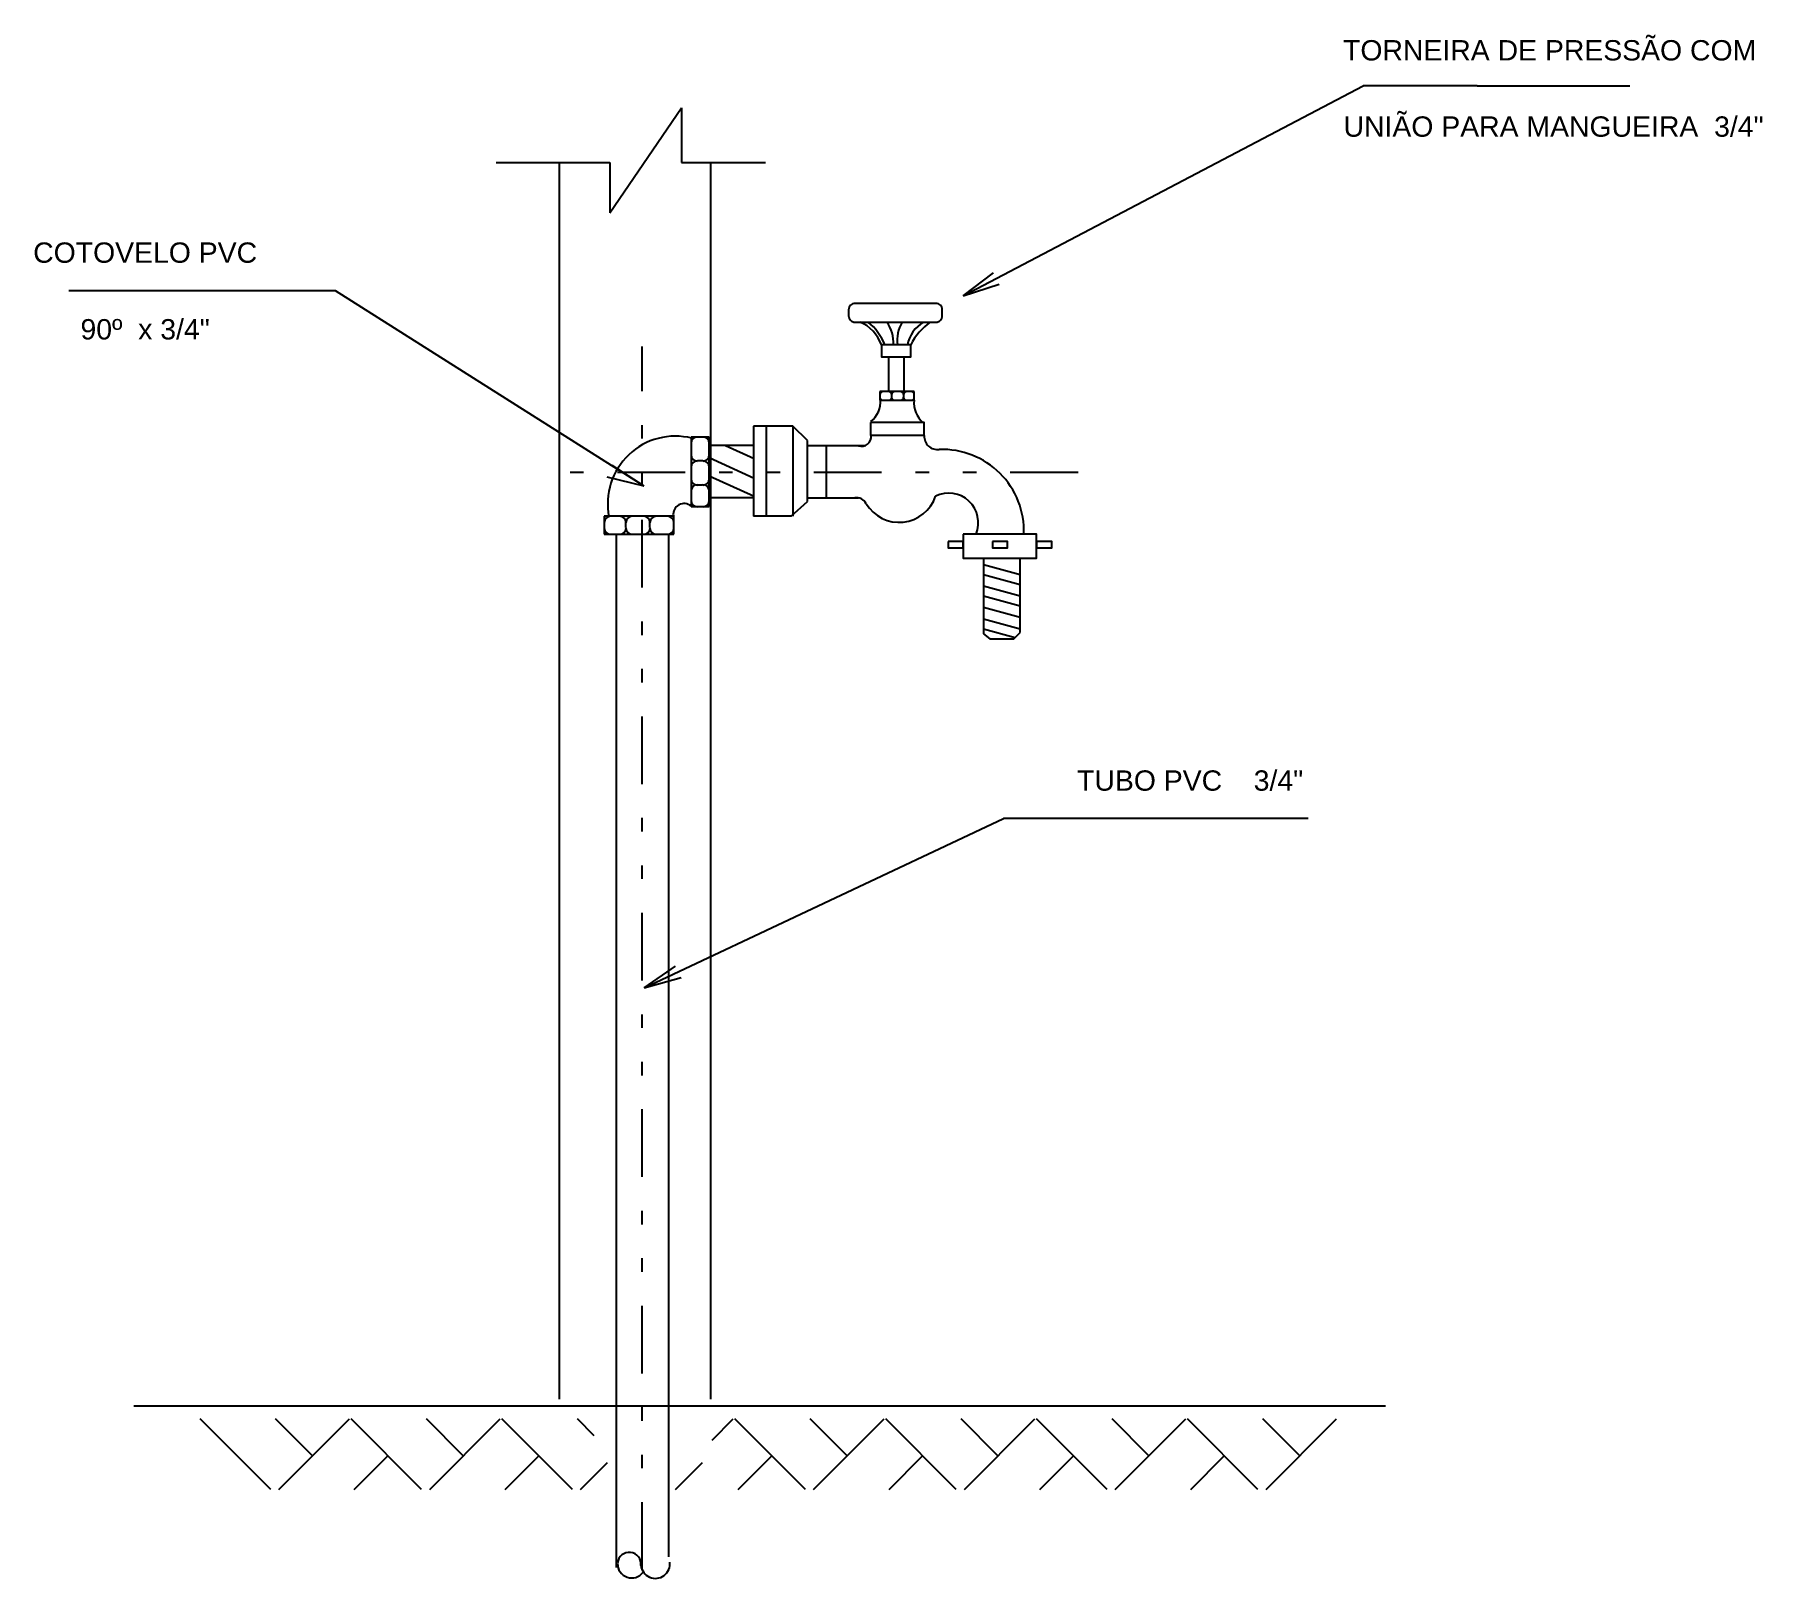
# Model space of a CAD drawing. Header units: inches. Extents: x -21 to 129, y -108 to 34.
# Drawn here: x 116.44 to 129.2, y 22.84 to 34.24 of the extents above; entities that cross this region are included whole.
import ezdxf
from ezdxf.enums import TextEntityAlignment as Align

# ---------------------------------------------------------------- set-up
doc = ezdxf.new("R2010")
doc.units = ezdxf.units.IN
doc.header["$MEASUREMENT"] = 0
doc.linetypes.add('DIVIDE', pattern=[1.25, 0.5, -0.25, 0, -0.25, 0, -0.25])
doc.styles.add('Arial', font='arial.ttf')

msp = doc.modelspace()

# ---------------------------------------------------------------- texts
at = {"linetype": 'Continuous', "style": 'Arial'}
for s, p in [('TORNEIRA DE PRESSÃO COM ', (127.659, 34.142)), ('UNIÃO PARA MANGUEIRA  3/4"', (127.659, 33.579)), ('COTOVELO PVC', (117.261, 32.629)), ('90º  x 3/4"', (117.261, 32.066)), ('TUBO PVC    3/4" ', (125.005, 28.735))]:
    msp.add_text(s, height=0.15, dxfattribs=at).set_placement(p, align=Align.MIDDLE)

# ---------------------------------------------------------------- linework, layer by layer
at = {"linetype": 'Continuous'}
for p, q in [((123.299, 32.309), (126.253, 33.86)), ((127.096, 33.86), (126.253, 33.86)), ((127.096, 33.86), (128.221, 33.86)), ((123.299, 32.309), (123.523, 32.479)), ((118.667, 32.347), (116.698, 32.347)), ((120.946, 30.906), (118.667, 32.347)), ((123.299, 32.309), (123.566, 32.396)), ((120.946, 30.906), (120.708, 31.057)), ((120.946, 30.906), (120.672, 30.971)), ((120.946, 27.202), (123.599, 28.453)), ((125.847, 28.453), (123.599, 28.453)), ((120.946, 27.202), (121.177, 27.363)), ((120.946, 27.202), (121.217, 27.278))]:
    msp.add_line(p, q, dxfattribs=at)
at = {"color": 7, "linetype": 'Continuous'}
for p, q in [((120.692, 32.922), (121.22, 33.698)), ((121.22, 33.698), (121.22, 33.295)), ((119.853, 33.295), (120.692, 33.295)), ((120.319, 24.166), (120.319, 33.295)), ((120.692, 33.295), (120.692, 32.922)), ((121.22, 33.295), (121.842, 33.295)), ((121.438, 24.166), (121.438, 33.295)), ((122.751, 31.602), (122.751, 31.854)), ((122.864, 31.602), (122.864, 31.859)), ((122.686, 31.604), (122.686, 31.539)), ((122.939, 31.604), (122.686, 31.604)), ((122.686, 31.539), (122.939, 31.539)), ((122.751, 31.602), (122.751, 31.602)), ((122.772, 31.58), (122.771, 31.58)), ((122.772, 31.58), (122.772, 31.562)), ((122.86, 31.58), (122.858, 31.58)), ((122.86, 31.58), (122.86, 31.562)), ((122.939, 31.539), (122.939, 31.604)), ((121.291, 31.267), (121.291, 30.754)), ((121.425, 31.267), (121.291, 31.267)), ((121.425, 30.754), (121.425, 31.267)), ((121.752, 31.349), (121.752, 30.684)), ((122.043, 31.349), (121.752, 31.349)), ((121.846, 31.349), (121.846, 30.684)), ((122.042, 31.349), (122.042, 30.684)), ((122.151, 31.241), (122.043, 31.349)), ((121.748, 31.204), (121.425, 31.204)), ((121.545, 31.205), (121.756, 31.109)), ((122.146, 31.204), (122.573, 31.204)), ((122.151, 30.792), (122.151, 31.241)), ((122.291, 30.819), (122.291, 31.204)), ((121.376, 31.091), (121.338, 31.091)), ((121.376, 31.091), (121.376, 31.095)), ((121.425, 31.116), (121.756, 30.965)), ((121.376, 30.913), (121.338, 30.913)), ((121.376, 30.913), (121.376, 30.917)), ((121.425, 30.981), (121.756, 30.83)), ((121.291, 30.754), (121.425, 30.754)), ((121.748, 30.819), (121.425, 30.819)), ((122.031, 30.684), (122.151, 30.792)), ((122.146, 30.819), (122.527, 30.819)), ((120.65, 30.683), (120.65, 30.55)), ((121.164, 30.683), (120.65, 30.683)), ((120.81, 30.6), (120.81, 30.637)), ((120.988, 30.6), (120.988, 30.637)), ((121.164, 30.55), (121.164, 30.683)), ((122.031, 30.684), (121.752, 30.684)), ((120.65, 30.55), (121.164, 30.55)), ((120.741, 22.923), (120.741, 30.55)), ((120.81, 30.6), (120.814, 30.6)), ((120.988, 30.6), (120.991, 30.6)), ((121.126, 23.002), (121.126, 30.55)), ((123.451, 30.374), (123.451, 29.815)), ((123.721, 29.825), (123.721, 30.374)), ((123.451, 30.328), (123.721, 30.253)), ((123.451, 30.253), (123.721, 30.179)), ((123.451, 30.17), (123.721, 30.095)), ((123.451, 30.095), (123.721, 30.021)), ((123.451, 30.011), (123.721, 29.937)), ((123.451, 29.927), (123.721, 29.853)), ((123.451, 29.853), (123.684, 29.788)), ((123.451, 29.815), (123.497, 29.778)), ((123.497, 29.778), (123.674, 29.778)), ((123.674, 29.778), (123.721, 29.825)), ((118.188, 23.5), (117.667, 24.02)), ((118.496, 23.748), (118.224, 24.02)), ((118.249, 23.5), (118.769, 24.02)), ((119.301, 23.5), (118.781, 24.02)), ((119.61, 23.748), (119.338, 24.02)), ((119.362, 23.5), (119.882, 24.02)), ((120.415, 23.5), (119.895, 24.02)), ((120.576, 23.896), (120.452, 24.02)), ((121.446, 23.864), (121.602, 24.02)), ((122.135, 23.5), (121.614, 24.02)), ((122.444, 23.748), (122.171, 24.02)), ((122.196, 23.5), (122.716, 24.02)), ((123.248, 23.5), (122.728, 24.02)), ((123.557, 23.748), (123.285, 24.02)), ((123.309, 23.5), (123.83, 24.02)), ((124.362, 23.5), (123.842, 24.02)), ((124.671, 23.748), (124.399, 24.02)), ((124.423, 23.5), (124.943, 24.02)), ((125.476, 23.5), (124.956, 24.02)), ((125.785, 23.748), (125.512, 24.02)), ((125.537, 23.5), (126.057, 24.02)), ((118.805, 23.5), (119.053, 23.748)), ((119.919, 23.5), (120.167, 23.748)), ((121.639, 23.5), (121.887, 23.748)), ((122.753, 23.5), (123, 23.748)), ((123.866, 23.5), (124.114, 23.748)), ((124.98, 23.5), (125.228, 23.748)), ((120.476, 23.5), (120.674, 23.699)), ((121.177, 23.5), (121.376, 23.699))]:
    msp.add_line(p, q, dxfattribs=at)
at = {"linetype": 'DIVIDE'}
for p, q in [((120.931, 22.906), (120.931, 31.936)), ((124.148, 31.007), (120.277, 31.007))]:
    msp.add_line(p, q, dxfattribs=at)
at = {"color": 6, "linetype": 'Continuous'}
msp.add_line((117.177, 24.117), (126.417, 24.117), dxfattribs=at)
at = {"color": 7, "linetype": 'Continuous'}
for points in [[(122.454, 32.207), (122.454, 32.163)], [(123.099, 32.254), (122.502, 32.254)], [(123.146, 32.163), (123.146, 32.207)], [(122.502, 32.116), (123.099, 32.116)]]:
    msp.add_lwpolyline(points, dxfattribs=at)
for points in [[(122.696, 31.948), (122.696, 31.859), (122.914, 31.859), (122.914, 31.948), (122.696, 31.948)], [(122.617, 31.375), (122.617, 31.281), (123.012, 31.281), (123.012, 31.375), (122.617, 31.375)], [(123.189, 30.496), (123.189, 30.449), (123.301, 30.449), (123.301, 30.496), (123.189, 30.496)], [(123.301, 30.551), (123.301, 30.374), (123.842, 30.374), (123.842, 30.551), (123.301, 30.551)], [(123.516, 30.496), (123.516, 30.449), (123.628, 30.449), (123.628, 30.496), (123.516, 30.496)], [(123.842, 30.496), (123.842, 30.449), (123.954, 30.449), (123.954, 30.496), (123.842, 30.496)]]:
    msp.add_lwpolyline(points, close=True, dxfattribs=at)
for centre, radius, start, end in [((122.502, 32.207), 0.0472, 89.9981, 179.9982), ((122.502, 32.163), 0.0472, 180.0018, 270.0019), ((123.099, 32.207), 0.0472, 0.0018, 90.0019), ((123.099, 32.163), 0.0472, 269.9981, 359.9982), ((122.429, 31.855), 0.283, 19.2383, 67.329), ((122.352, 31.805), 0.396, 21.0872, 51.6028), ((122.533, 31.965), 0.253, 356.1644, 36.6356), ((123.084, 31.98), 0.271, 149.9118, 186.8054), ((123.129, 31.904), 0.244, 119.8049, 169.7236), ((123.329, 31.739), 0.465, 125.786, 153.2515), ((122.502, 31.53), 0.188, 308.3803, 4.0056), ((122.709, 31.581), 0.0233, 90, 180), ((122.709, 31.562), 0.0233, 180, 270), ((122.75, 31.581), 0.0233, 0, 90), ((122.75, 31.562), 0.0233, 270, 0), ((122.795, 31.581), 0.0233, 90, 180), ((122.795, 31.562), 0.0233, 180, 270), ((122.837, 31.581), 0.0233, 0, 90), ((122.837, 31.562), 0.0233, 270, 0), ((122.883, 31.581), 0.0233, 90, 180), ((122.883, 31.562), 0.0233, 180, 270), ((122.916, 31.581), 0.0233, 0, 90), ((122.916, 31.562), 0.0233, 270, 0), ((123.125, 31.518), 0.188, 173.7017, 229.3271), ((121.175, 30.775), 0.499, 75.7357, 191.1299), ((121.339, 31.22), 0.0473, 90, 180), ((121.378, 31.22), 0.0473, 0, 90), ((122.55, 31.271), 0.0709, 251.2491, 6.1248), ((123.111, 31.274), 0.0989, 177.4205, 277.5967), ((121.339, 31.138), 0.0473, 180, 270), ((121.378, 31.138), 0.0473, 270, 0), ((123.146, 30.573), 0.603, 357.9281, 92.1101), ((121.339, 31.045), 0.0473, 90, 180), ((121.378, 31.045), 0.0473, 0, 90), ((121.339, 30.96), 0.0473, 180, 270), ((121.339, 30.868), 0.0473, 90, 180), ((121.378, 30.96), 0.0473, 270, 0), ((121.378, 30.868), 0.0473, 0, 90), ((121.239, 30.698), 0.0787, 48.5289, 188.0408), ((121.339, 30.801), 0.0473, 180, 270), ((121.378, 30.801), 0.0473, 270, 0), ((122.513, 30.742), 0.0776, 25.1578, 100.1533), ((122.827, 30.922), 0.284, 211.1765, 341.2669), ((123.193, 30.635), 0.219, 337.5556, 116.1776), ((120.698, 30.636), 0.0473, 90, 180), ((120.764, 30.636), 0.0473, 0, 90), ((120.857, 30.636), 0.0473, 90, 180), ((120.942, 30.636), 0.0473, 0, 90), ((121.035, 30.636), 0.0473, 90, 180), ((121.117, 30.636), 0.0473, 0, 90), ((120.698, 30.597), 0.0473, 180, 270), ((120.764, 30.597), 0.0473, 270, 0), ((120.857, 30.597), 0.0473, 180, 270), ((120.942, 30.597), 0.0473, 270, 0), ((121.035, 30.597), 0.0473, 180, 270), ((121.117, 30.597), 0.0473, 270, 0), ((120.835, 22.948), 0.087, 353.5336, 173.4183), ((121.028, 22.95), 0.107, 186.1042, 7.1696), ((120.853, 22.95), 0.104, 178.1942, 324.0104)]:
    msp.add_arc(centre, radius, start, end, dxfattribs=at)

msp.set_redraw_order([(e.dxf.handle, doc.entitydb.next_handle()) for e in msp.query("TEXT MTEXT ATTDEF DIMENSION ARC_DIMENSION")])  # texts and dimensions are drawn at this point

doc.saveas('drawing.dxf')
